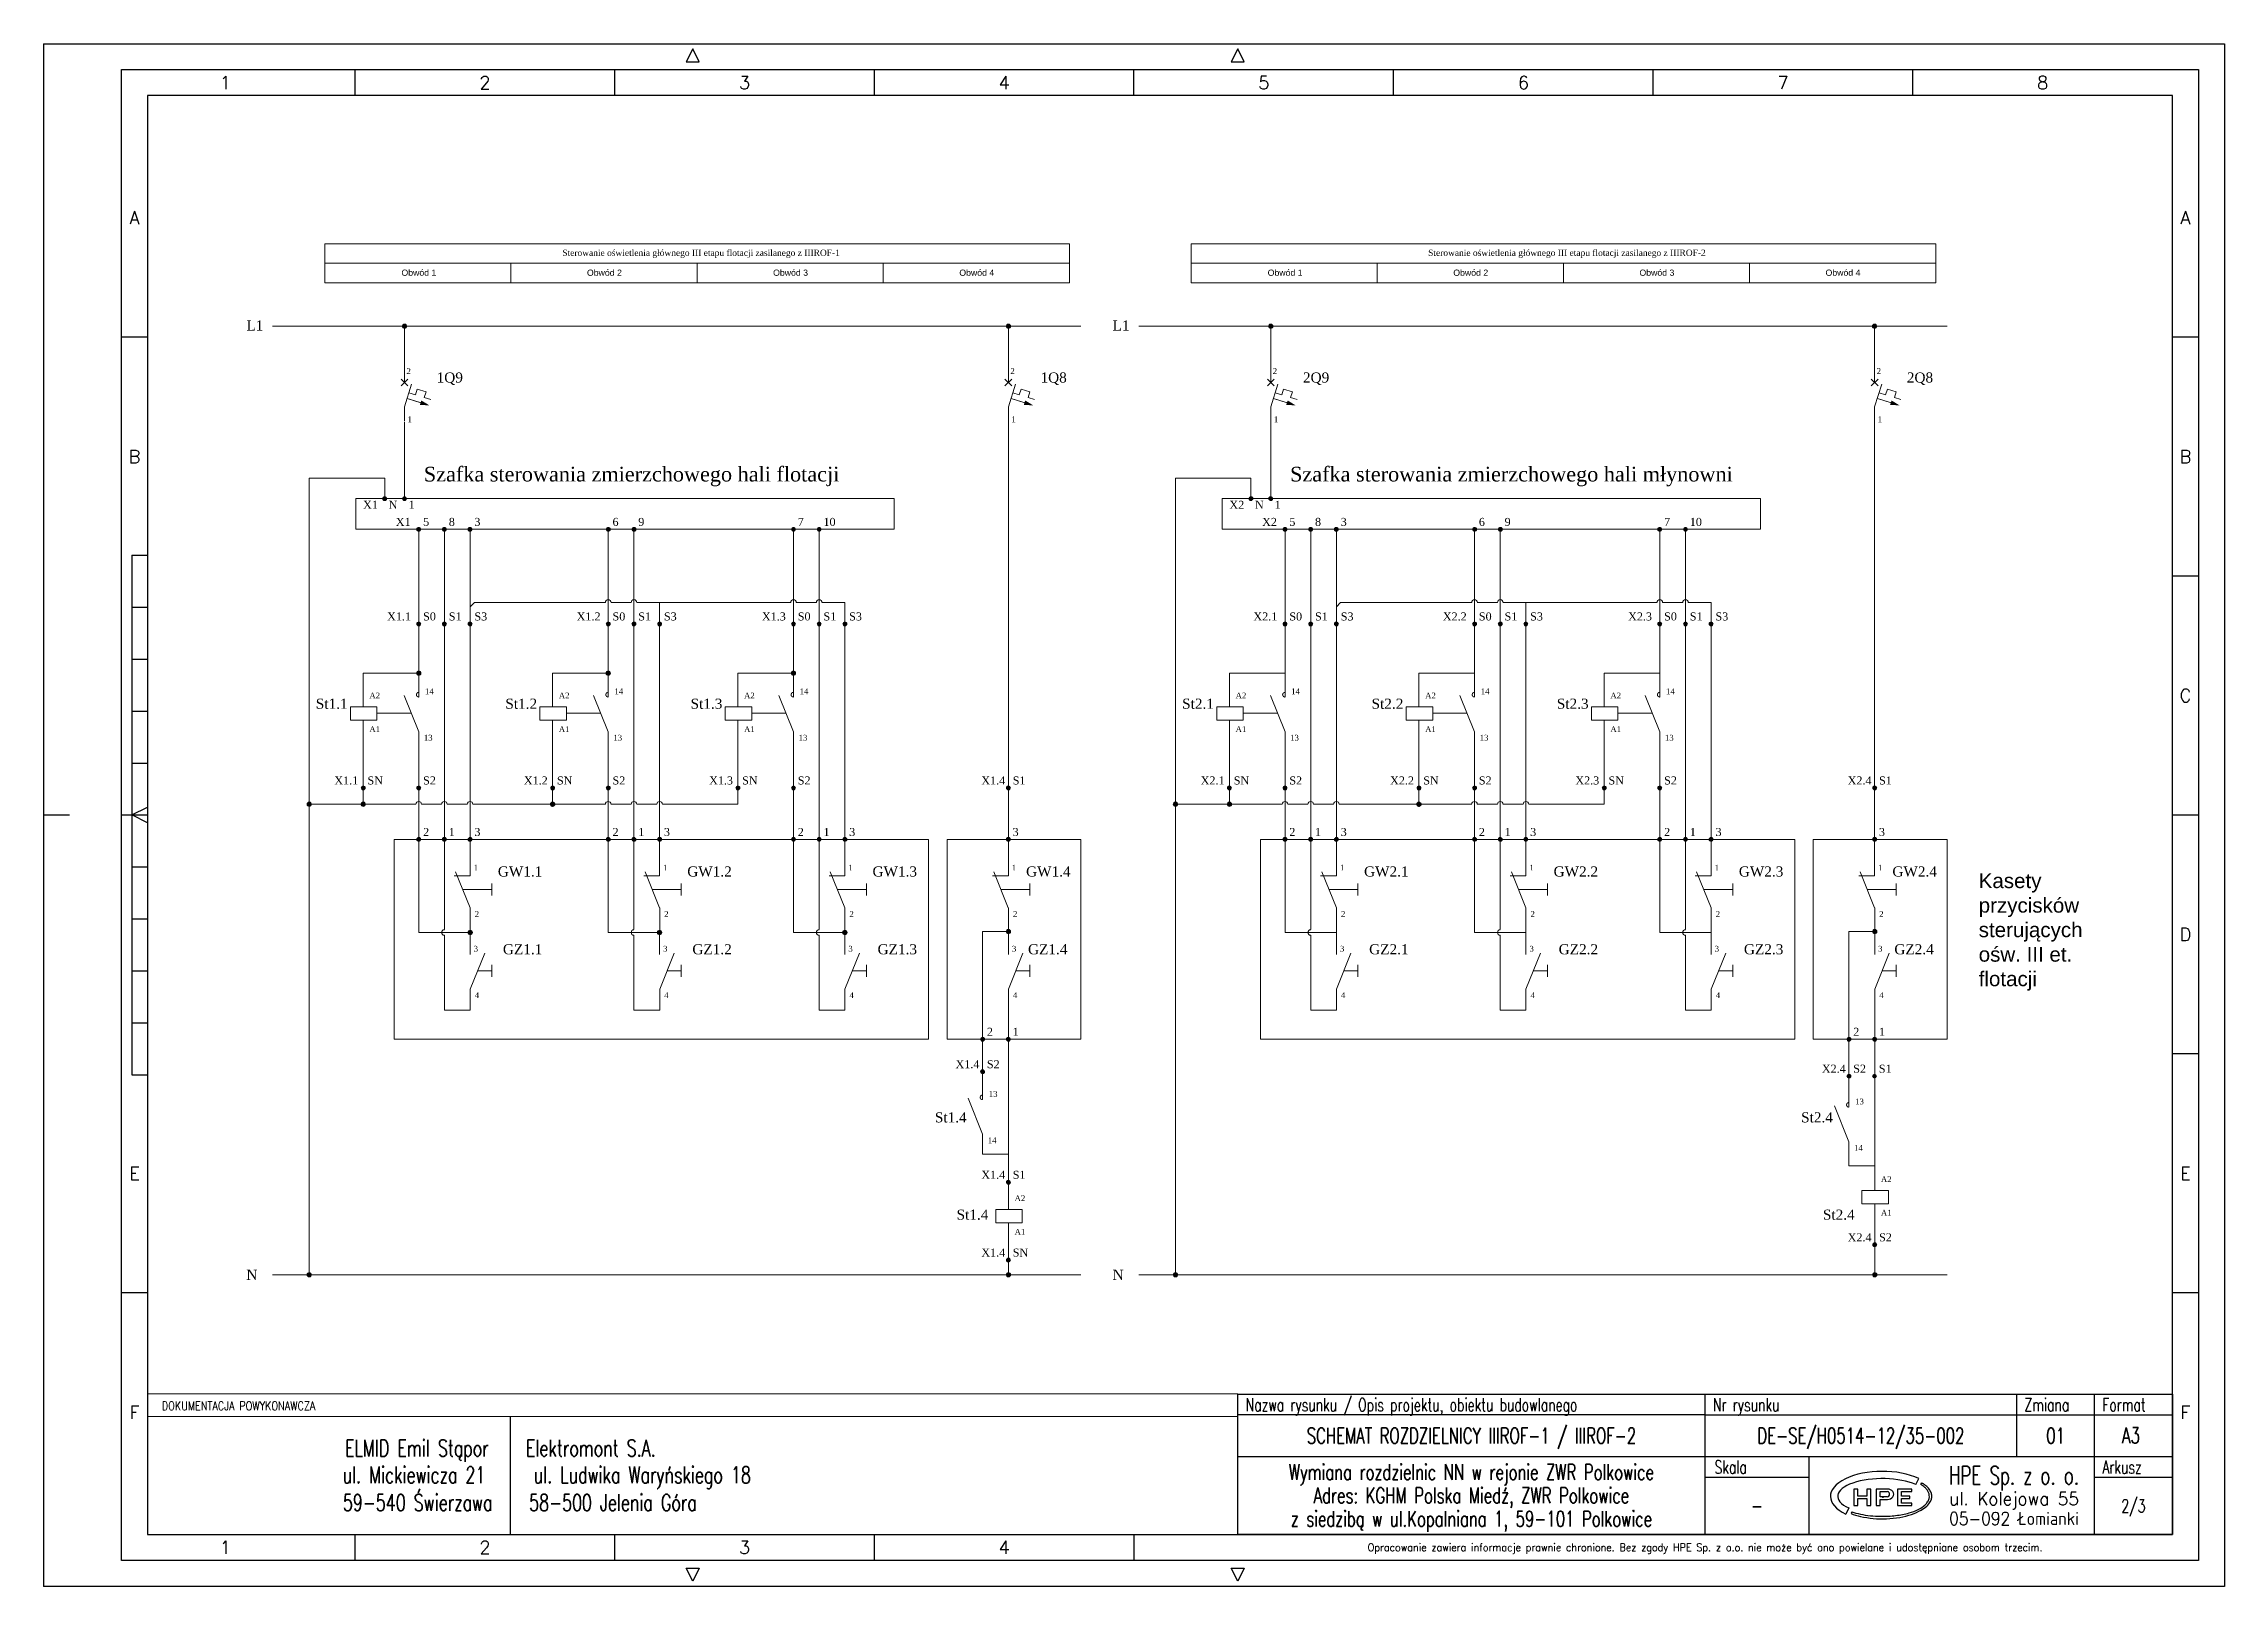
# Model space of a CAD drawing. Header units: millimetres. Extents: x 5687 to 64392, y -1898 to 18483.
# Drawn here: x 27838 to 48628, y -1898 to 12803 of the extents above; entities that cross this region are included whole.
import ezdxf
from ezdxf.enums import TextEntityAlignment as Align

# ---------------------------------------------------------------- set-up
doc = ezdxf.new("R2010")
doc.units = ezdxf.units.MM
doc.header["$LTSCALE"] = 0.3
doc.linetypes.add('ACAD_ISO02W100', pattern=[15, 12, -3])
doc.linetypes.add('ACAD_ISO05W100', pattern=[33, 24, -3, 0, -3, 0, -3])
doc.layers.get('0').update_dxf_attribs({"linetype": 'CONTINUOUS'})
for name, color, linetype in [('0 @ 1', 7, 'CONTINUOUS'), ('_A_TABELA-LAYOUT', 1, 'CONTINUOUS'), ('CIENKA', 1, 'CONTINUOUS'), ('GRUBA', 7, 'CONTINUOUS')]:
    doc.layers.add(name, color=color, linetype=linetype)
doc.styles.add('Annotative', font='ARIAL.TTF')
doc.styles.add('ROMANS', font='romans', dxfattribs={"width": 0.8, "oblique": 10, "height": 2.8})
doc.styles.get("Standard").update_dxf_attribs({"font": 'romans.shx', "width": 0.7})
doc.styles.add('TETERA', font='romans.shx', dxfattribs={"width": 0.8})

msp = doc.modelspace()

# ---------------------------------------------------------------- texts
at = {"color": 0, "lineweight": 9, "style": 'Annotative'}
for s, insert, char_height, width, attachment_point in [('\\pi2264.1;{\\fTimes New Roman|b0|i0|c238|p18;Sterowanie oświetlenia głównego III etapu flotacji zasilanego z IIIROF-1}', (30519, 10761), 59.52, 7098.81, 7), ('\\pi2260.5;{\\fTimes New Roman|b0|i0|c238|p18;Sterowanie oświetlenia głównego III etapu flotacji zasilanego z IIIROF-2}', (38777, 10761), 59.52, 7098.81, 7), ('\\pi730.59;Obwód 1 ', (30519, 10590), 59.52, 1774.7, 7), ('\\pi725.15;Obwód 2 ', (32293, 10590), 59.52, 1774.7, 7), ('\\pi724.85;Obwód 3 ', (34068, 10590), 59.52, 1774.7, 7), ('\\pi724.97;Obwód 4 ', (35843, 10590), 59.52, 1774.7, 7), ('\\pi730.59;Obwód 1 ', (38777, 10590), 59.52, 1774.7, 7), ('\\pi725.15;Obwód 2 ', (40552, 10590), 59.52, 1774.7, 7), ('\\pi724.85;Obwód 3', (42327, 10590), 59.52, 1774.7, 7), ('\\pi724.97;Obwód 4 ', (44101, 10590), 59.52, 1774.7, 7), ('{\\fTimes New Roman|b0|i0|c238|p18;L1}', (29772, 10166), 96.35, 4646.75, 1), ('{\\fTimes New Roman|b0|i0|c238|p18;Szafka sterowania zmierzchowego hali flotacji}', (31463, 8771), 140.15, 4646.75, 1), ('{\\fTimes New Roman|b0|i0|c238|p18;Szafka sterowania zmierzchowego hali młynowni}', (39721, 8771), 140.15, 4646.75, 1), ('{\\fTimes New Roman|b0|i0|c238|p18;X1}', (30884, 8447), 76.38, 509.91, 1), ('{\\fTimes New Roman|b0|i0|c238|p18;N}', (31128, 8447), 76.38, 509.91, 1), ('{\\fTimes New Roman|b0|i0|c238|p18;1}', (31317, 8447), 76.38, 509.91, 1), ('{\\fTimes New Roman|b0|i0|c238|p18;X2}', (39143, 8447), 76.38, 509.91, 1), ('{\\fTimes New Roman|b0|i0|c238|p18;N}', (39387, 8447), 76.38, 509.91, 1), ('{\\fTimes New Roman|b0|i0|c238|p18;1}', (39575, 8447), 76.38, 509.91, 1), ('{\\fTimes New Roman|b0|i0|c238|p18;X1}', (31196, 8284), 76.38, 509.91, 1), ('{\\fTimes New Roman|b0|i0|c238|p18;5}', (31456, 8284), 76.38, 509.91, 1), ('{\\fTimes New Roman|b0|i0|c238|p18;8}', (31701, 8284), 76.38, 509.91, 1), ('{\\fTimes New Roman|b0|i0|c238|p18;3}', (31945, 8284), 76.38, 509.91, 1), ('{\\fTimes New Roman|b0|i0|c238|p18;6}', (33262, 8284), 76.38, 509.91, 1), ('{\\fTimes New Roman|b0|i0|c238|p18;9}', (33507, 8284), 76.38, 509.91, 1), ('{\\fTimes New Roman|b0|i0|c238|p18;7}', (35028, 8284), 76.38, 509.91, 1), ('{\\fTimes New Roman|b0|i0|c238|p18;10}', (35273, 8284), 76.38, 509.91, 1), ('{\\fTimes New Roman|b0|i0|c238|p18;X2}', (39455, 8284), 76.38, 509.91, 1), ('{\\fTimes New Roman|b0|i0|c238|p18;5}', (39714, 8284), 76.38, 509.91, 1), ('{\\fTimes New Roman|b0|i0|c238|p18;8}', (39959, 8284), 76.38, 509.91, 1), ('{\\fTimes New Roman|b0|i0|c238|p18;3}', (40204, 8284), 76.38, 509.91, 1), ('{\\fTimes New Roman|b0|i0|c238|p18;6}', (41521, 8284), 76.38, 509.91, 1), ('{\\fTimes New Roman|b0|i0|c238|p18;9}', (41766, 8284), 76.38, 509.91, 1), ('{\\fTimes New Roman|b0|i0|c238|p18;7}', (43287, 8284), 76.38, 509.91, 1), ('{\\fTimes New Roman|b0|i0|c238|p18;10}', (43532, 8284), 76.38, 509.91, 1), ('{\\fTimes New Roman|b0|i0|c238|p18;X1.1}', (31113, 7383), 76.38, 509.91, 1), ('{\\fTimes New Roman|b0|i0|c238|p18;S0}', (31456, 7383), 76.38, 509.91, 1), ('{\\fTimes New Roman|b0|i0|c238|p18;S1}', (31701, 7383), 76.38, 509.91, 1), ('{\\fTimes New Roman|b0|i0|c238|p18;S3}', (31945, 7383), 76.38, 509.91, 1), ('{\\fTimes New Roman|b0|i0|c238|p18;X1.2}', (32920, 7383), 76.38, 509.91, 1), ('{\\fTimes New Roman|b0|i0|c238|p18;S0}', (33262, 7383), 76.38, 509.91, 1), ('{\\fTimes New Roman|b0|i0|c238|p18;S1}', (33507, 7383), 76.38, 509.91, 1), ('{\\fTimes New Roman|b0|i0|c238|p18;S3}', (33752, 7383), 76.38, 509.91, 1), ('{\\fTimes New Roman|b0|i0|c238|p18;X1.3}', (34686, 7383), 76.38, 509.91, 1), ('{\\fTimes New Roman|b0|i0|c238|p18;S0}', (35028, 7383), 76.38, 509.91, 1), ('{\\fTimes New Roman|b0|i0|c238|p18;S1}', (35273, 7383), 76.38, 509.91, 1), ('{\\fTimes New Roman|b0|i0|c238|p18;S3}', (35518, 7383), 76.38, 509.91, 1), ('{\\fTimes New Roman|b0|i0|c238|p18;X2.1}', (39372, 7383), 76.38, 509.91, 1), ('{\\fTimes New Roman|b0|i0|c238|p18;S0}', (39714, 7383), 76.38, 509.91, 1), ('{\\fTimes New Roman|b0|i0|c238|p18;S1}', (39959, 7383), 76.38, 509.91, 1), ('{\\fTimes New Roman|b0|i0|c238|p18;S3}', (40204, 7383), 76.38, 509.91, 1), ('{\\fTimes New Roman|b0|i0|c238|p18;X2.2}', (41178, 7383), 76.38, 509.91, 1), ('{\\fTimes New Roman|b0|i0|c238|p18;S0}', (41521, 7383), 76.38, 509.91, 1), ('{\\fTimes New Roman|b0|i0|c238|p18;S1}', (41766, 7383), 76.38, 509.91, 1), ('{\\fTimes New Roman|b0|i0|c238|p18;S3}', (42010, 7383), 76.38, 509.91, 1), ('{\\fTimes New Roman|b0|i0|c238|p18;X2.3}', (42944, 7383), 76.38, 509.91, 1), ('{\\fTimes New Roman|b0|i0|c238|p18;S0}', (43287, 7383), 76.38, 509.91, 1), ('{\\fTimes New Roman|b0|i0|c238|p18;S1}', (43532, 7383), 76.38, 509.91, 1), ('{\\fTimes New Roman|b0|i0|c238|p18;S3}', (43777, 7383), 76.38, 509.91, 1), ('{\\fTimes New Roman|b0|i0|c238|p18;14}', (31474, 6659), 55.21, 301.31, 1), ('{\\fTimes New Roman|b0|i0|c238|p18;14}', (33280, 6659), 55.21, 301.31, 1), ('{\\fTimes New Roman|b0|i0|c238|p18;14}', (35046, 6659), 55.21, 301.31, 1), ('{\\fTimes New Roman|b0|i0|c238|p18;14}', (39732, 6659), 55.21, 301.31, 1), ('{\\fTimes New Roman|b0|i0|c238|p18;14}', (41539, 6659), 55.21, 301.31, 1), ('{\\fTimes New Roman|b0|i0|c238|p18;14}', (43305, 6659), 55.21, 301.31, 1), ('{\\fTimes New Roman|b0|i0|c238|p18;St1.1}', (30433, 6463), 96.36, 968.99, 7), ('{\\fTimes New Roman|b0|i0|c238|p18;A2}', (30944, 6619), 55.21, 301.31, 1), ('{\\fTimes New Roman|b0|i0|c238|p18;St1.2}', (32240, 6463), 96.36, 968.99, 7), ('{\\fTimes New Roman|b0|i0|c238|p18;A2}', (32750, 6619), 55.21, 301.31, 1), ('{\\fTimes New Roman|b0|i0|c238|p18;St1.3}', (34006, 6463), 96.36, 968.99, 7), ('{\\fTimes New Roman|b0|i0|c238|p18;A2}', (34516, 6619), 55.21, 301.31, 1), ('{\\fTimes New Roman|b0|i0|c238|p18;St2.1}', (38692, 6463), 96.36, 968.99, 7), ('{\\fTimes New Roman|b0|i0|c238|p18;A2}', (39202, 6619), 55.21, 301.31, 1), ('{\\fTimes New Roman|b0|i0|c238|p18;St2.2}', (40498, 6463), 96.36, 968.99, 7), ('{\\fTimes New Roman|b0|i0|c238|p18;A2}', (41009, 6619), 55.21, 301.31, 1), ('{\\fTimes New Roman|b0|i0|c238|p18;St2.3}', (42264, 6463), 96.36, 968.99, 7), ('{\\fTimes New Roman|b0|i0|c238|p18;A2}', (42775, 6619), 55.21, 301.31, 1), ('{\\fTimes New Roman|b0|i0|c238|p18;A1}', (30944, 6298), 55.21, 301.31, 1), ('{\\fTimes New Roman|b0|i0|c238|p18;A1}', (32750, 6298), 55.21, 301.31, 1), ('{\\fTimes New Roman|b0|i0|c238|p18;A1}', (34516, 6298), 55.21, 301.31, 1), ('{\\fTimes New Roman|b0|i0|c238|p18;A1}', (39202, 6298), 55.21, 301.31, 1), ('{\\fTimes New Roman|b0|i0|c238|p18;A1}', (41009, 6298), 55.21, 301.31, 1), ('{\\fTimes New Roman|b0|i0|c238|p18;A1}', (42775, 6298), 55.21, 301.31, 1), ('{\\fTimes New Roman|b0|i0|c238|p18;13}', (31463, 6217), 55.21, 301.31, 1), ('{\\fTimes New Roman|b0|i0|c238|p18;13}', (33270, 6217), 55.21, 301.31, 1), ('{\\fTimes New Roman|b0|i0|c238|p18;13}', (35036, 6217), 55.21, 301.31, 1), ('{\\fTimes New Roman|b0|i0|c238|p18;13}', (39722, 6217), 55.21, 301.31, 1), ('{\\fTimes New Roman|b0|i0|c238|p18;13}', (41529, 6217), 55.21, 301.31, 1), ('{\\fTimes New Roman|b0|i0|c238|p18;13}', (43295, 6217), 55.21, 301.31, 1), ('{\\fTimes New Roman|b0|i0|c238|p18;SN}', (30926, 5820), 76.38, 509.91, 1), ('{\\fTimes New Roman|b0|i0|c238|p18;S2}', (31456, 5820), 76.38, 509.91, 1), ('{\\fTimes New Roman|b0|i0|c238|p18;X1.2}', (32417, 5820), 76.38, 509.91, 1), ('{\\fTimes New Roman|b0|i0|c238|p18;SN}', (32732, 5820), 76.38, 509.91, 1), ('{\\fTimes New Roman|b0|i0|c238|p18;S2}', (33262, 5820), 76.38, 509.91, 1), ('{\\fTimes New Roman|b0|i0|c238|p18;X1.3}', (34183, 5820), 76.38, 509.91, 1), ('{\\fTimes New Roman|b0|i0|c238|p18;SN}', (34498, 5820), 76.38, 509.91, 1), ('{\\fTimes New Roman|b0|i0|c238|p18;S2}', (35028, 5820), 76.38, 509.91, 1), ('{\\fTimes New Roman|b0|i0|c238|p18;S1}', (37077, 5820), 76.38, 509.91, 1), ('{\\fTimes New Roman|b0|i0|c238|p18;X2.1}', (38869, 5820), 76.38, 509.91, 1), ('{\\fTimes New Roman|b0|i0|c238|p18;SN}', (39184, 5820), 76.38, 509.91, 1), ('{\\fTimes New Roman|b0|i0|c238|p18;S2}', (39714, 5820), 76.38, 509.91, 1), ('{\\fTimes New Roman|b0|i0|c238|p18;X2.2}', (40675, 5820), 76.38, 509.91, 1), ('{\\fTimes New Roman|b0|i0|c238|p18;SN}', (40991, 5820), 76.38, 509.91, 1), ('{\\fTimes New Roman|b0|i0|c238|p18;S2}', (41521, 5820), 76.38, 509.91, 1), ('{\\fTimes New Roman|b0|i0|c238|p18;X2.3}', (42441, 5820), 76.38, 509.91, 1), ('{\\fTimes New Roman|b0|i0|c238|p18;SN}', (42757, 5820), 76.38, 509.91, 1), ('{\\fTimes New Roman|b0|i0|c238|p18;S2}', (43287, 5820), 76.38, 509.91, 1), ('{\\fTimes New Roman|b0|i0|c238|p18;X2.4}', (45037, 5820), 76.38, 509.91, 1), ('{\\fTimes New Roman|b0|i0|c238|p18;S1}', (45336, 5820), 76.38, 509.91, 1), ('{\\fTimes New Roman|b0|i0|c238|p18;X1.1}', (30610, 5820), 76.38, 509.91, 1), ('{\\fTimes New Roman|b0|i0|c238|p18;X1.4}', (36778, 5820), 76.38, 509.91, 1), ('{\\fTimes New Roman|b0|i0|c238|p18;2}', (31456, 5329), 76.38, 509.91, 1), ('{\\fTimes New Roman|b0|i0|c238|p18;1}', (31701, 5329), 76.38, 509.91, 1), ('{\\fTimes New Roman|b0|i0|c238|p18;3}', (31945, 5329), 76.38, 509.91, 1), ('{\\fTimes New Roman|b0|i0|c238|p18;2}', (33262, 5329), 76.38, 509.91, 1), ('{\\fTimes New Roman|b0|i0|c238|p18;1}', (33507, 5329), 76.38, 509.91, 1), ('{\\fTimes New Roman|b0|i0|c238|p18;3}', (33752, 5329), 76.38, 509.91, 1), ('{\\fTimes New Roman|b0|i0|c238|p18;2}', (35028, 5329), 76.38, 509.91, 1), ('{\\fTimes New Roman|b0|i0|c238|p18;1}', (35273, 5329), 76.38, 509.91, 1), ('{\\fTimes New Roman|b0|i0|c238|p18;3}', (35518, 5329), 76.38, 509.91, 1), ('{\\fTimes New Roman|b0|i0|c238|p18;3}', (37076, 5329), 76.38, 509.91, 1), ('{\\fTimes New Roman|b0|i0|c238|p18;2}', (39714, 5329), 76.38, 509.91, 1), ('{\\fTimes New Roman|b0|i0|c238|p18;1}', (39959, 5329), 76.38, 509.91, 1), ('{\\fTimes New Roman|b0|i0|c238|p18;3}', (40204, 5329), 76.38, 509.91, 1), ('{\\fTimes New Roman|b0|i0|c238|p18;2}', (41521, 5329), 76.38, 509.91, 1), ('{\\fTimes New Roman|b0|i0|c238|p18;1}', (41766, 5329), 76.38, 509.91, 1), ('{\\fTimes New Roman|b0|i0|c238|p18;3}', (42010, 5329), 76.38, 509.91, 1), ('{\\fTimes New Roman|b0|i0|c238|p18;2}', (43287, 5329), 76.38, 509.91, 1), ('{\\fTimes New Roman|b0|i0|c238|p18;1}', (43532, 5329), 76.38, 509.91, 1), ('{\\fTimes New Roman|b0|i0|c238|p18;3}', (43777, 5329), 76.38, 509.91, 1), ('{\\fTimes New Roman|b0|i0|c238|p18;3}', (45335, 5329), 76.38, 509.91, 1), ('{\\fTimes New Roman|b0|i0|c238|p18;1}', (31980, 4979), 55.21, 301.31, 3), ('{\\fTimes New Roman|b0|i0|c238|p18;GW1.1}', (32593, 4864), 96.36, 968.99, 9), ('{\\fTimes New Roman|b0|i0|c238|p18;1}', (33786, 4979), 55.21, 301.31, 3), ('{\\fTimes New Roman|b0|i0|c238|p18;GW1.2}', (34399, 4864), 96.36, 968.99, 9), ('{\\fTimes New Roman|b0|i0|c238|p18;1}', (35552, 4979), 55.21, 301.31, 3), ('{\\fTimes New Roman|b0|i0|c238|p18;GW1.3}', (36165, 4864), 96.36, 968.99, 9), ('{\\fTimes New Roman|b0|i0|c238|p18;1}', (37110, 4979), 55.21, 301.31, 3), ('{\\fTimes New Roman|b0|i0|c238|p18;GW1.4}', (37629, 4864), 96.36, 968.99, 9), ('{\\fTimes New Roman|b0|i0|c238|p18;1}', (40238, 4979), 55.21, 301.31, 3), ('{\\fTimes New Roman|b0|i0|c238|p18;GW2.1}', (40851, 4864), 96.36, 968.99, 9), ('{\\fTimes New Roman|b0|i0|c238|p18;1}', (42045, 4979), 55.21, 301.31, 3), ('{\\fTimes New Roman|b0|i0|c238|p18;GW2.2}', (42658, 4864), 96.36, 968.99, 9), ('{\\fTimes New Roman|b0|i0|c238|p18;1}', (43811, 4979), 55.21, 301.31, 3), ('{\\fTimes New Roman|b0|i0|c238|p18;GW2.3}', (44424, 4864), 96.36, 968.99, 9), ('{\\fTimes New Roman|b0|i0|c238|p18;1}', (45369, 4979), 55.21, 301.31, 3), ('{\\fTimes New Roman|b0|i0|c238|p18;GW2.4}', (45888, 4864), 96.36, 968.99, 9), ('{\\fTimes New Roman|b0|i0|c238|p18;2}', (31990, 4537), 55.21, 301.31, 3), ('{\\fTimes New Roman|b0|i0|c238|p18;2}', (33796, 4537), 55.21, 301.31, 3), ('{\\fTimes New Roman|b0|i0|c238|p18;2}', (35562, 4537), 55.21, 301.31, 3), ('{\\fTimes New Roman|b0|i0|c238|p18;2}', (37121, 4537), 55.21, 301.31, 3), ('{\\fTimes New Roman|b0|i0|c238|p18;2}', (40248, 4537), 55.21, 301.31, 3), ('{\\fTimes New Roman|b0|i0|c238|p18;2}', (42055, 4537), 55.21, 301.31, 3), ('{\\fTimes New Roman|b0|i0|c238|p18;2}', (43821, 4537), 55.21, 301.31, 3), ('{\\fTimes New Roman|b0|i0|c238|p18;2}', (45379, 4537), 55.21, 301.31, 3), ('{\\fTimes New Roman|b0|i0|c238|p18;3}', (31980, 4206), 55.21, 301.31, 3), ('{\\fTimes New Roman|b0|i0|c238|p18;GZ1.1}', (32593, 4123), 96.36, 968.99, 9), ('{\\fTimes New Roman|b0|i0|c238|p18;3}', (33786, 4206), 55.21, 301.31, 3), ('{\\fTimes New Roman|b0|i0|c238|p18;GZ1.2}', (34399, 4123), 96.36, 968.99, 9), ('{\\fTimes New Roman|b0|i0|c238|p18;3}', (35552, 4206), 55.21, 301.31, 3), ('{\\fTimes New Roman|b0|i0|c238|p18;GZ1.3}', (36165, 4123), 96.36, 968.99, 9), ('{\\fTimes New Roman|b0|i0|c238|p18;3}', (37111, 4206), 55.21, 301.31, 3), ('{\\fTimes New Roman|b0|i0|c238|p18;GZ1.4}', (37599, 4123), 96.36, 968.99, 9), ('{\\fTimes New Roman|b0|i0|c238|p18;3}', (40238, 4206), 55.21, 301.31, 3), ('{\\fTimes New Roman|b0|i0|c238|p18;GZ2.1}', (40851, 4123), 96.36, 968.99, 9), ('{\\fTimes New Roman|b0|i0|c238|p18;3}', (42045, 4206), 55.21, 301.31, 3), ('{\\fTimes New Roman|b0|i0|c238|p18;GZ2.2}', (42658, 4123), 96.36, 968.99, 9), ('{\\fTimes New Roman|b0|i0|c238|p18;3}', (43811, 4206), 55.21, 301.31, 3), ('{\\fTimes New Roman|b0|i0|c238|p18;GZ2.3}', (44424, 4123), 96.36, 968.99, 9), ('{\\fTimes New Roman|b0|i0|c238|p18;3}', (45369, 4206), 55.21, 301.31, 3), ('{\\fTimes New Roman|b0|i0|c238|p18;GZ2.4}', (45858, 4123), 96.36, 968.99, 9), ('{\\fTimes New Roman|b0|i0|c238|p18;4}', (31990, 3763), 55.21, 301.31, 3), ('{\\fTimes New Roman|b0|i0|c238|p18;4}', (33796, 3763), 55.21, 301.31, 3), ('{\\fTimes New Roman|b0|i0|c238|p18;4}', (35562, 3763), 55.21, 301.31, 3), ('{\\fTimes New Roman|b0|i0|c238|p18;4}', (37121, 3763), 55.21, 301.31, 3), ('{\\fTimes New Roman|b0|i0|c238|p18;4}', (40248, 3763), 55.21, 301.31, 3), ('{\\fTimes New Roman|b0|i0|c238|p18;4}', (42055, 3763), 55.21, 301.31, 3), ('{\\fTimes New Roman|b0|i0|c238|p18;4}', (43821, 3763), 55.21, 301.31, 3), ('{\\fTimes New Roman|b0|i0|c238|p18;4}', (45380, 3763), 55.21, 301.31, 3), ('{\\fTimes New Roman|b0|i0|c238|p18;2}', (36831, 3425), 76.38, 509.91, 1), ('{\\fTimes New Roman|b0|i0|c238|p18;1}', (37077, 3425), 76.38, 509.91, 1), ('{\\fTimes New Roman|b0|i0|c238|p18;2}', (45090, 3425), 76.38, 509.91, 1), ('{\\fTimes New Roman|b0|i0|c238|p18;1}', (45336, 3425), 76.38, 509.91, 1), ('{\\fTimes New Roman|b0|i0|c238|p18;X1.4}', (36532, 3116), 76.38, 509.91, 1), ('{\\fTimes New Roman|b0|i0|c238|p18;S2}', (36831, 3116), 76.38, 509.91, 1), ('{\\fTimes New Roman|b0|i0|c238|p18;X2.4}', (44791, 3073), 76.38, 509.91, 1), ('{\\fTimes New Roman|b0|i0|c238|p18;S2}', (45090, 3073), 76.38, 509.91, 1), ('{\\fTimes New Roman|b0|i0|c238|p18;S1}', (45334, 3073), 76.38, 509.91, 1), ('{\\fTimes New Roman|b0|i0|c238|p18;13}', (36849, 2822), 55.21, 301.31, 1), ('{\\fTimes New Roman|b0|i0|c238|p18;13}', (45108, 2750), 55.21, 301.31, 1), ('{\\fTimes New Roman|b0|i0|c238|p18;St1.4}', (36335, 2521), 96.36, 968.99, 7), ('{\\fTimes New Roman|b0|i0|c238|p18;St2.4}', (44593, 2521), 96.36, 968.99, 7), ('{\\fTimes New Roman|b0|i0|c238|p18;14}', (36839, 2380), 55.21, 301.31, 1), ('{\\fTimes New Roman|b0|i0|c238|p18;14}', (45098, 2308), 55.21, 301.31, 1), ('{\\fTimes New Roman|b0|i0|c238|p18;X1.4}', (36778, 2062), 76.38, 509.91, 1), ('{\\fTimes New Roman|b0|i0|c238|p18;S1}', (37077, 2062), 76.38, 509.91, 1), ('{\\fTimes New Roman|b0|i0|c238|p18;A2}', (45354, 2010), 55.21, 301.31, 1), ('{\\fTimes New Roman|b0|i0|c238|p18;St1.4}', (36542, 1594), 96.36, 968.99, 7), ('{\\fTimes New Roman|b0|i0|c238|p18;A2}', (37095, 1828), 55.21, 301.31, 1), ('{\\fTimes New Roman|b0|i0|c238|p18;St2.4}', (44801, 1594), 96.36, 968.99, 7), ('{\\fTimes New Roman|b0|i0|c238|p18;A1}', (45354, 1690), 55.21, 301.31, 1), ('{\\fTimes New Roman|b0|i0|c238|p18;A1}', (37095, 1508), 55.21, 301.31, 1), ('{\\fTimes New Roman|b0|i0|c238|p18;X2.4}', (45037, 1466), 76.38, 509.91, 1), ('{\\fTimes New Roman|b0|i0|c238|p18;S2}', (45336, 1466), 76.38, 509.91, 1), ('{\\fTimes New Roman|b0|i0|c238|p18;X1.4}', (36778, 1321), 76.38, 509.91, 1), ('{\\fTimes New Roman|b0|i0|c238|p18;SN}', (37077, 1321), 76.38, 509.91, 1), ('{\\fTimes New Roman|b0|i0|c238|p18;N}', (29771, 1119), 96.35, 4646.75, 1)]:
    msp.add_mtext(s, dxfattribs=dict(at, insert=insert, char_height=char_height, width=width, attachment_point=attachment_point))
for s, insert, char_height, width, attachment_point, rotation in [('{\\fTimes New Roman|b0|i0|c238|p18;2}', (31340, 9711), 57.27, 312.58, 3, 0.0458), ('{\\fTimes New Roman|b0|i0|c238|p18;1Q9}', (31585, 9670), 96.35, 744.63, 1, 359.9542), ('{\\fTimes New Roman|b0|i0|c238|p18;2}', (37097, 9711), 57.27, 312.58, 3, 0.0458), ('{\\fTimes New Roman|b0|i0|c238|p18;1Q8}', (37342, 9670), 96.35, 744.63, 1, 359.9542), ('{\\fTimes New Roman|b0|i0|c238|p18;2}', (39598, 9711), 57.27, 312.58, 3, 0.0458), ('{\\fTimes New Roman|b0|i0|c238|p18;2Q9}', (39844, 9670), 96.35, 744.63, 1, 359.9542), ('{\\fTimes New Roman|b0|i0|c238|p18;2}', (45355, 9711), 57.27, 312.58, 3, 0.0458), ('{\\fTimes New Roman|b0|i0|c238|p18;2Q8}', (45601, 9670), 96.35, 744.63, 1, 359.9542), ('{\\fTimes New Roman|b0|i0|c238|p18;1}', (31350, 9252), 57.27, 312.58, 3, 0.0458), ('{\\fTimes New Roman|b0|i0|c238|p18;1}', (37107, 9252), 57.27, 312.58, 3, 0.0458), ('{\\fTimes New Roman|b0|i0|c238|p18;1}', (39609, 9252), 57.27, 312.58, 3, 0.0458), ('{\\fTimes New Roman|b0|i0|c238|p18;1}', (45366, 9252), 57.27, 312.58, 3, 0.0458)]:
    msp.add_mtext(s, dxfattribs=dict(at, insert=insert, char_height=char_height, width=width, attachment_point=attachment_point, rotation=rotation))
at = {"color": 0, "lineweight": 9, "insert": (46286, 4896), "char_height": 140.15, "attachment_point": 1, "style": 'Annotative'}
msp.add_mtext_dynamic_manual_height_columns('Kasety \\Pprzycisków \\Psterujących \\Pośw. III et. \\Pflotacji', width=1159.79, gutter_width=1, heights=[0], dxfattribs=at)
at = {"insert": (47653, -385), "char_height": 150, "attachment_point": 1}
msp.add_mtext_dynamic_manual_height_columns('A3', width=100.24, gutter_width=12.5, heights=[0], dxfattribs=at)
at = {"layer": '0 @ 1', "color": 0, "lineweight": 9, "char_height": 96.35, "width": 4646.75, "attachment_point": 1, "style": 'Annotative'}
for s, insert in [('{\\fTimes New Roman|b0|i0|c238|p18;L1}', (38030, 10166)), ('{\\fTimes New Roman|b0|i0|c238|p18;N}', (38029, 1119))]:
    msp.add_mtext(s, dxfattribs=dict(at, insert=insert))
at = {"layer": '_A_TABELA-LAYOUT', "style": 'TETERA', "width": 0.8}
msp.add_text('DOKUMENTACJA POWYKONAWCZA', height=84.23, dxfattribs=at).set_placement((28965, -220))
at = {"layer": 'CIENKA', "style": 'ROMANS'}
for s, p in [('1', (29571, 12432)), ('2', (32046, 12432)), ('3', (34521, 12432)), ('4', (36996, 12432)), ('5', (39471, 12432)), ('6', (41946, 12432)), ('7', (44421, 12432)), ('8', (46896, 12432)), ('A', (28705, 11145)), ('A', (48257, 11145)), ('B', (28705, 8868)), ('B', (48257, 8868)), ('C', (48257, 6591)), ('D', (48257, 4314)), ('E', (28705, 2037)), ('E', (48257, 2037)), ('F', (28705, -240)), ('F', (48257, -240)), ('1', (29571, -1527)), ('2', (32046, -1527)), ('3', (34521, -1527)), ('4', (36996, -1527))]:
    msp.add_text(s, height=124, dxfattribs=at).set_placement(p, align=Align.MIDDLE)
at = {"layer": 'GRUBA', "lineweight": 9, "style": 'ROMANS', "width": 0.7}
for s, p in [('ELMID Emil Stąpor', (31397, -660)), ('Elektromont S.A.', (33055, -660)), ('ul. Mickiewicza 21', (31370, -915)), ('ul. Ludwika Waryńskiego 18', (33546, -915)), ('59-540 Świerzawa', (31405, -1179)), ('58-500 Jelenia Góra', (33266, -1179))]:
    msp.add_text(s, height=158.65, dxfattribs=at).set_placement(p, align=Align.CENTER)

# ---------------------------------------------------------------- blocks, each defined once
blk = doc.blocks.new('Tabelka_Czesc ogolna')
at = {"layer": 'CIENKA'}
for p, q in [((90, 23), (0, 23)), ((90, 23), (180, 23)), ((0, 15), (90, 15)), ((90, 11), (110, 11)), ((165, 11), (180, 11))]:
    blk.add_line(p, q, dxfattribs=at)
at = {"layer": 'GRUBA'}
for p, q in [((90, 0), (90, 27)), ((150, 27), (150, 15)), ((165, 0), (165, 27)), ((90, 15), (180, 15)), ((110, 15), (110, 0)), ((119.43, 8.74), (118.63, 8.74)), ((118.63, 8.74), (118.63, 5.54)), ((119.43, 7.39), (119.43, 8.74)), ((121.93, 8.74), (121.13, 8.74)), ((121.13, 8.74), (121.13, 7.39)), ((121.93, 5.54), (121.93, 8.74)), ((123.73, 8.74), (122.93, 8.74)), ((122.93, 8.74), (122.93, 5.54)), ((125.13, 8.74), (123.73, 8.74)), ((127.83, 8.74), (127.03, 8.74)), ((127.03, 8.74), (127.03, 5.54)), ((129.83, 8.74), (127.83, 8.74)), ((129.83, 8.24), (129.83, 8.74)), ((130.58, 9.59), (131.14, 10.76)), ((131.53, 9.61), (131.72, 9.93)), ((117.66, 5.1), (117.1, 3.92)), ((118.24, 4.37), (118.1, 4)), ((118.63, 5.54), (119.43, 5.54)), ((121.13, 7.39), (119.43, 7.39)), ((119.43, 5.54), (119.43, 6.89)), ((119.43, 6.89), (121.13, 6.89)), ((121.13, 6.89), (121.13, 5.54)), ((121.13, 5.54), (121.93, 5.54)), ((122.93, 5.54), (123.73, 5.54)), ((123.73, 7.24), (123.73, 8.24)), ((123.73, 8.24), (125.13, 8.24)), ((125.13, 7.24), (123.73, 7.24)), ((123.73, 5.54), (123.73, 6.74)), ((123.73, 6.74), (125.13, 6.74)), ((127.03, 5.54), (127.83, 5.54)), ((127.83, 7.39), (127.83, 8.24)), ((127.83, 8.24), (129.83, 8.24)), ((129.43, 7.39), (127.83, 7.39)), ((127.83, 6.04), (127.83, 6.89)), ((127.83, 6.89), (129.43, 6.89)), ((129.83, 6.04), (127.83, 6.04)), ((127.83, 5.54), (129.83, 5.54)), ((129.43, 6.89), (129.43, 7.39)), ((129.83, 5.54), (129.83, 6.04))]:
    blk.add_line(p, q, dxfattribs=at)
blk.add_lwpolyline([(0, 27), (180, 27), (180, 0), (0, 0)], close=True, dxfattribs=at)
blk.add_circle((124.23, 7.14), 0.05, dxfattribs=at)
for centre, major_axis, ratio, start_param, end_param in [((124.13, 7.34), (-10, 0), 0.48, 3.935691, 7.075289), ((124.13, 7.34), (-8.6, 0), 0.395349, 3.863574, 7.002963), ((125.13, 7.74), (1.2, 0), 0.833333, 4.712389, 7.853982), ((125.13, 7.74), (0, 0.5), 0.8, 3.141593, 6.283185)]:
    blk.add_ellipse(centre, major_axis=major_axis, ratio=ratio, start_param=start_param, end_param=end_param, dxfattribs=at)
for points, knots in [([(118.1, 4), (118.67, 3.79), (119.28, 3.6), (120.71, 3.28), (121.54, 3.15), (123.23, 3), (124.1, 2.98), (125.82, 3.05), (126.67, 3.14), (128.28, 3.43), (129.04, 3.62), (130.43, 4.09), (131.06, 4.37), (132.01, 4.92), (132.38, 5.18), (132.97, 5.72), (133.2, 6), (133.49, 6.5), (133.57, 6.72), (133.67, 7.15), (133.68, 7.36), (133.63, 7.78), (133.56, 8), (133.35, 8.44), (133.21, 8.66), (132.83, 9.09), (132.6, 9.31), (132.14, 9.66), (131.94, 9.8), (131.72, 9.93)], [0.903557, 0.903557, 0.903557, 0.903557, 1.12738, 1.12738, 1.391663, 1.391663, 1.655946, 1.655946, 1.920229, 1.920229, 2.184512, 2.184512, 2.448795, 2.448795, 2.658792, 2.658792, 2.86879, 2.86879, 3.035083, 3.035083, 3.201375, 3.201375, 3.367668, 3.367668, 3.533961, 3.533961, 3.700254, 3.700254, 3.812378, 3.812378, 3.812378, 3.812378]), ([(118.24, 4.37), (118.75, 4.19), (119.31, 4.04), (120.51, 3.78), (121.16, 3.67), (122.49, 3.53), (123.17, 3.49), (124.81, 3.47), (125.77, 3.52), (127.61, 3.74), (128.48, 3.91), (129.92, 4.32), (130.51, 4.54), (131.53, 5.04), (131.97, 5.32), (132.53, 5.83), (132.7, 6.03), (132.98, 6.45), (133.08, 6.68), (133.18, 7.11), (133.2, 7.3), (133.16, 7.69), (133.12, 7.88), (132.97, 8.24), (132.86, 8.42), (132.62, 8.75), (132.47, 8.91), (132.08, 9.26), (131.82, 9.44), (131.53, 9.61)], [0.841335, 0.841335, 0.841335, 0.841335, 1.070437, 1.070437, 1.305194, 1.305194, 1.53995, 1.53995, 1.866854, 1.866854, 2.193758, 2.193758, 2.461993, 2.461993, 2.730227, 2.730227, 2.88914, 2.88914, 3.048052, 3.048052, 3.17539, 3.17539, 3.302727, 3.302727, 3.430064, 3.430064, 3.557402, 3.557402, 3.726955, 3.726955, 3.726955, 3.726955])]:
    blk.add_open_spline(points, degree=3, knots=knots, dxfattribs=at)
at = {"layer": 'CIENKA', "style": 'ROMANS', "width": 0.7}
for s, p in [('Nazwa rysunku / Opis projektu, obiektu budowlanego', (1.5, 23.7)), ('Nr rysunku', (91.5, 23.7)), ('Zmiana', (151.5, 23.7)), ('Format', (166.5, 23.7)), ('Arkusz', (166.5, 11.7))]:
    blk.add_text(s, height=2.5, dxfattribs=at).set_placement(p)
blk.add_text('Skala', height=2.5, dxfattribs=at).set_placement((94.92, 11.7), align=Align.CENTER)
at = {"layer": 'CIENKA', "style": 'ROMANS'}
for s, width, p, p2 in [('05-092 Łomianki', 0.744681, (137, 1.81), (162, 1.81)), ('ul. Kolejowa 55', 0.833333, (137, 5.61), (162, 5.61))]:
    blk.add_text(s, height=2.5, dxfattribs=dict(at, width=width)).set_placement(p, p2, align=Align.FIT)
at = {"layer": 'CIENKA', "style": 'ROMANS', "width": 0.9}
blk.add_text('Opracowanie zawiera informacje prawnie chronione. Bez zgody HPE Sp. z o.o. nie może być ono powielane i udostępniane osobom trzecim.', height=1.5, dxfattribs=at).set_placement((90, -2.5), align=Align.MIDDLE_CENTER)
at = {"layer": 'GRUBA', "style": 'ROMANS', "width": 0.56391}
blk.add_text('HPE Sp. z o. o.', height=3.5, dxfattribs=at).set_placement((137, 9.61), (162, 9.61), align=Align.FIT)
at = {"layer": 'GRUBA', "style": 'ROMANS', "width": 0.7}
for tag, height, p in [('DE-SE/H0300-11/00-000', 3, (120, 19)), ('NAZWA_RYSUNKU', 3, (45, 19)), ('00', 3, (157.5, 19)), ('1/1', 2.5, (172.5, 5.5))]:
    blk.add_attdef(tag, text='', height=height, dxfattribs=at).set_placement(p, align=Align.MIDDLE_CENTER)
for tag, p in [('OPIS_PROJEKTU_1', (45, 10.5)), ('OPIS_PROJEKTU_2', (45, 6)), ('OPIS_PROJEKTU_3', (45, 1.5))]:
    blk.add_attdef(tag, text='', height=3, dxfattribs=at).set_placement(p, align=Align.CENTER)
blk.add_attdef('1:10', text='', height=3, dxfattribs=at).set_placement((100, 5.5), align=Align.MIDDLE)

# ---------------------------------------------------------------- hatches: boundary and pattern name
at = {"lineweight": 9, "true_color": 0x1e788f}
for points in [[(31258, 10110, -1), (31299, 10110, -1)], [(37015, 10110, -1), (37056, 10110, -1)], [(39517, 10110, -1), (39558, 10110, -1)], [(45274, 10110, -1), (45315, 10110, -1)], [(31394, 6804, -1), (31435, 6804, -1)], [(33201, 6804, -1), (33242, 6804, -1)], [(34967, 6804, -1), (35008, 6804, -1)], [(30350, 5555, -1), (30391, 5555, -1)], [(30864, 5555, -1), (30905, 5555, -1)], [(38608, 5555, -1), (38650, 5555, -1)], [(39123, 5555, -1), (39164, 5555, -1)], [(31884, 4333, -1), (31926, 4333, -1)], [(33691, 4333, -1), (33732, 4333, -1)], [(35457, 4333, -1), (35498, 4333, -1)], [(37015, 4341, -1), (37057, 4341, -1)], [(45274, 4341, -1), (45315, 4341, -1)], [(30350, 1071, -1), (30391, 1071, -1)], [(37015, 1071, -1), (37057, 1071, -1)], [(38608, 1071, -1), (38650, 1071, -1)], [(45274, 1071, -1), (45315, 1071, -1)]]:
    msp.add_hatch(color=144, dxfattribs=at).paths.add_polyline_path(points)
at = {"linetype": 'Continuous', "lineweight": 9, "ltscale": 4}
for points in [[(31516, 9356), (31439, 9403), (31426, 9361)], [(37273, 9356), (37196, 9403), (37183, 9361)], [(39775, 9356), (39698, 9403), (39685, 9361)], [(45532, 9356), (45455, 9403), (45442, 9361)]]:
    msp.add_hatch(color=5, dxfattribs=at).paths.add_polyline_path(points, flags=0)
at = {"lineweight": 9}
h = msp.add_hatch(color=256, dxfattribs=at)
h.dxf.hatch_style = 1
h.paths.add_polyline_path([(31108, 8468, 1), (31071, 8468, 1)])
h = msp.add_hatch(color=256, dxfattribs=at)
h.dxf.hatch_style = 1
h.paths.add_polyline_path([(31297, 8468, 1), (31260, 8468, 1)])
h = msp.add_hatch(color=256, dxfattribs=at)
h.dxf.hatch_style = 1
h.paths.add_polyline_path([(39367, 8468, 1), (39329, 8468, 1)])
h = msp.add_hatch(color=256, dxfattribs=at)
h.dxf.hatch_style = 1
h.paths.add_polyline_path([(39556, 8468, 1), (39519, 8468, 1)])
h = msp.add_hatch(color=256, dxfattribs=at)
h.dxf.hatch_style = 1
h.paths.add_polyline_path([(31433, 8175, 1), (31396, 8175, 1)])
h = msp.add_hatch(color=256, dxfattribs=at)
h.dxf.hatch_style = 1
h.paths.add_polyline_path([(31678, 8175, 1), (31641, 8175, 1)])
h = msp.add_hatch(color=256, dxfattribs=at)
h.dxf.hatch_style = 1
h.paths.add_polyline_path([(31923, 8175, 1), (31886, 8175, 1)])
h = msp.add_hatch(color=256, dxfattribs=at)
h.dxf.hatch_style = 1
h.paths.add_polyline_path([(33240, 8175, 1), (33203, 8175, 1)])
h = msp.add_hatch(color=256, dxfattribs=at)
h.dxf.hatch_style = 1
h.paths.add_polyline_path([(33485, 8175, 1), (33447, 8175, 1)])
h = msp.add_hatch(color=256, dxfattribs=at)
h.dxf.hatch_style = 1
h.paths.add_polyline_path([(35006, 8175, 1), (34969, 8175, 1)])
h = msp.add_hatch(color=256, dxfattribs=at)
h.dxf.hatch_style = 1
h.paths.add_polyline_path([(35251, 8175, 1), (35213, 8175, 1)])
h = msp.add_hatch(color=256, dxfattribs=at)
h.dxf.hatch_style = 1
h.paths.add_polyline_path([(39692, 8175, 1), (39654, 8175, 1)])
h = msp.add_hatch(color=256, dxfattribs=at)
h.dxf.hatch_style = 1
h.paths.add_polyline_path([(39937, 8175, 1), (39899, 8175, 1)])
h = msp.add_hatch(color=256, dxfattribs=at)
h.dxf.hatch_style = 1
h.paths.add_polyline_path([(40181, 8175, 1), (40144, 8175, 1)])
h = msp.add_hatch(color=256, dxfattribs=at)
h.dxf.hatch_style = 1
h.paths.add_polyline_path([(41498, 8175, 1), (41461, 8175, 1)])
h = msp.add_hatch(color=256, dxfattribs=at)
h.dxf.hatch_style = 1
h.paths.add_polyline_path([(41743, 8175, 1), (41706, 8175, 1)])
h = msp.add_hatch(color=256, dxfattribs=at)
h.dxf.hatch_style = 1
h.paths.add_polyline_path([(43265, 8175, 1), (43227, 8175, 1)])
h = msp.add_hatch(color=256, dxfattribs=at)
h.dxf.hatch_style = 1
h.paths.add_polyline_path([(43509, 8175, 1), (43472, 8175, 1)])
h = msp.add_hatch(color=256, dxfattribs=at)
h.dxf.hatch_style = 1
h.paths.add_polyline_path([(31433, 7274, 1), (31396, 7274, 1)])
h = msp.add_hatch(color=256, dxfattribs=at)
h.dxf.hatch_style = 1
h.paths.add_polyline_path([(31678, 7274, 1), (31641, 7274, 1)])
h = msp.add_hatch(color=256, dxfattribs=at)
h.dxf.hatch_style = 1
h.paths.add_polyline_path([(31923, 7274, 1), (31886, 7274, 1)])
h = msp.add_hatch(color=256, dxfattribs=at)
h.dxf.hatch_style = 1
h.paths.add_polyline_path([(33240, 7274, 1), (33203, 7274, 1)])
h = msp.add_hatch(color=256, dxfattribs=at)
h.dxf.hatch_style = 1
h.paths.add_polyline_path([(33485, 7274, 1), (33447, 7274, 1)])
h = msp.add_hatch(color=256, dxfattribs=at)
h.dxf.hatch_style = 1
h.paths.add_polyline_path([(33730, 7274, 1), (33692, 7274, 1)])
h = msp.add_hatch(color=256, dxfattribs=at)
h.dxf.hatch_style = 1
h.paths.add_polyline_path([(35006, 7274, 1), (34969, 7274, 1)])
h = msp.add_hatch(color=256, dxfattribs=at)
h.dxf.hatch_style = 1
h.paths.add_polyline_path([(35251, 7274, 1), (35213, 7274, 1)])
h = msp.add_hatch(color=256, dxfattribs=at)
h.dxf.hatch_style = 1
h.paths.add_polyline_path([(35496, 7274, 1), (35458, 7274, 1)])
h = msp.add_hatch(color=256, dxfattribs=at)
h.dxf.hatch_style = 1
h.paths.add_polyline_path([(39692, 7274, 1), (39654, 7274, 1)])
h = msp.add_hatch(color=256, dxfattribs=at)
h.dxf.hatch_style = 1
h.paths.add_polyline_path([(39937, 7274, 1), (39899, 7274, 1)])
h = msp.add_hatch(color=256, dxfattribs=at)
h.dxf.hatch_style = 1
h.paths.add_polyline_path([(40181, 7274, 1), (40144, 7274, 1)])
h = msp.add_hatch(color=256, dxfattribs=at)
h.dxf.hatch_style = 1
h.paths.add_polyline_path([(41498, 7274, 1), (41461, 7274, 1)])
h = msp.add_hatch(color=256, dxfattribs=at)
h.dxf.hatch_style = 1
h.paths.add_polyline_path([(41743, 7274, 1), (41706, 7274, 1)])
h = msp.add_hatch(color=256, dxfattribs=at)
h.dxf.hatch_style = 1
h.paths.add_polyline_path([(41988, 7274, 1), (41951, 7274, 1)])
h = msp.add_hatch(color=256, dxfattribs=at)
h.dxf.hatch_style = 1
h.paths.add_polyline_path([(43265, 7274, 1), (43227, 7274, 1)])
h = msp.add_hatch(color=256, dxfattribs=at)
h.dxf.hatch_style = 1
h.paths.add_polyline_path([(43509, 7274, 1), (43472, 7274, 1)])
h = msp.add_hatch(color=256, dxfattribs=at)
h.dxf.hatch_style = 1
h.paths.add_polyline_path([(43754, 7274, 1), (43717, 7274, 1)])
h = msp.add_hatch(color=256, dxfattribs=at)
h.dxf.hatch_style = 1
h.paths.add_polyline_path([(30903, 5711, 1), (30866, 5711, 1)])
h = msp.add_hatch(color=256, dxfattribs=at)
h.dxf.hatch_style = 1
h.paths.add_polyline_path([(31433, 5711, 1), (31396, 5711, 1)])
h = msp.add_hatch(color=256, dxfattribs=at)
h.dxf.hatch_style = 1
h.paths.add_polyline_path([(32710, 5711, 1), (32673, 5711, 1)])
h = msp.add_hatch(color=256, dxfattribs=at)
h.dxf.hatch_style = 1
h.paths.add_polyline_path([(33240, 5711, 1), (33203, 5711, 1)])
h = msp.add_hatch(color=256, dxfattribs=at)
h.dxf.hatch_style = 1
h.paths.add_polyline_path([(34476, 5711, 1), (34439, 5711, 1)])
h = msp.add_hatch(color=256, dxfattribs=at)
h.dxf.hatch_style = 1
h.paths.add_polyline_path([(35006, 5711, 1), (34969, 5711, 1)])
h = msp.add_hatch(color=256, dxfattribs=at)
h.dxf.hatch_style = 1
h.paths.add_polyline_path([(37055, 5711, 1), (37017, 5711, 1)])
h = msp.add_hatch(color=256, dxfattribs=at)
h.dxf.hatch_style = 1
h.paths.add_polyline_path([(39162, 5711, 1), (39125, 5711, 1)])
h = msp.add_hatch(color=256, dxfattribs=at)
h.dxf.hatch_style = 1
h.paths.add_polyline_path([(39692, 5711, 1), (39654, 5711, 1)])
h = msp.add_hatch(color=256, dxfattribs=at)
h.dxf.hatch_style = 1
h.paths.add_polyline_path([(40969, 5711, 1), (40931, 5711, 1)])
h = msp.add_hatch(color=256, dxfattribs=at)
h.dxf.hatch_style = 1
h.paths.add_polyline_path([(41498, 5711, 1), (41461, 5711, 1)])
h = msp.add_hatch(color=256, dxfattribs=at)
h.dxf.hatch_style = 1
h.paths.add_polyline_path([(42735, 5711, 1), (42697, 5711, 1)])
h = msp.add_hatch(color=256, dxfattribs=at)
h.dxf.hatch_style = 1
h.paths.add_polyline_path([(43265, 5711, 1), (43227, 5711, 1)])
h = msp.add_hatch(color=256, dxfattribs=at)
h.dxf.hatch_style = 1
h.paths.add_polyline_path([(45313, 5711, 1), (45276, 5711, 1)])
at = {"linetype": 'ACAD_ISO02W100', "lineweight": 9, "true_color": 0x1e788f}
for points in [[(32671, 5555, -1), (32712, 5555, -1)], [(40929, 5555, -1), (40971, 5555, -1)]]:
    msp.add_hatch(color=144, dxfattribs=at).paths.add_polyline_path(points)
at = {"lineweight": 9}
h = msp.add_hatch(color=256, dxfattribs=at)
h.dxf.hatch_style = 1
h.paths.add_polyline_path([(31433, 5220, 1), (31396, 5220, 1)])
h = msp.add_hatch(color=256, dxfattribs=at)
h.dxf.hatch_style = 1
h.paths.add_polyline_path([(31678, 5220, 1), (31641, 5220, 1)])
h = msp.add_hatch(color=256, dxfattribs=at)
h.dxf.hatch_style = 1
h.paths.add_polyline_path([(31923, 5220, 1), (31886, 5220, 1)])
h = msp.add_hatch(color=256, dxfattribs=at)
h.dxf.hatch_style = 1
h.paths.add_polyline_path([(33240, 5220, 1), (33203, 5220, 1)])
h = msp.add_hatch(color=256, dxfattribs=at)
h.dxf.hatch_style = 1
h.paths.add_polyline_path([(33485, 5220, 1), (33447, 5220, 1)])
h = msp.add_hatch(color=256, dxfattribs=at)
h.dxf.hatch_style = 1
h.paths.add_polyline_path([(33730, 5220, 1), (33692, 5220, 1)])
h = msp.add_hatch(color=256, dxfattribs=at)
h.dxf.hatch_style = 1
h.paths.add_polyline_path([(35006, 5220, 1), (34969, 5220, 1)])
h = msp.add_hatch(color=256, dxfattribs=at)
h.dxf.hatch_style = 1
h.paths.add_polyline_path([(35251, 5220, 1), (35213, 5220, 1)])
h = msp.add_hatch(color=256, dxfattribs=at)
h.dxf.hatch_style = 1
h.paths.add_polyline_path([(35496, 5220, 1), (35458, 5220, 1)])
h = msp.add_hatch(color=256, dxfattribs=at)
h.dxf.hatch_style = 1
h.paths.add_polyline_path([(37054, 5220, 1), (37017, 5220, 1)])
h = msp.add_hatch(color=256, dxfattribs=at)
h.dxf.hatch_style = 1
h.paths.add_polyline_path([(39692, 5220, 1), (39654, 5220, 1)])
h = msp.add_hatch(color=256, dxfattribs=at)
h.dxf.hatch_style = 1
h.paths.add_polyline_path([(39937, 5220, 1), (39899, 5220, 1)])
h = msp.add_hatch(color=256, dxfattribs=at)
h.dxf.hatch_style = 1
h.paths.add_polyline_path([(40181, 5220, 1), (40144, 5220, 1)])
h = msp.add_hatch(color=256, dxfattribs=at)
h.dxf.hatch_style = 1
h.paths.add_polyline_path([(41498, 5220, 1), (41461, 5220, 1)])
h = msp.add_hatch(color=256, dxfattribs=at)
h.dxf.hatch_style = 1
h.paths.add_polyline_path([(41743, 5220, 1), (41706, 5220, 1)])
h = msp.add_hatch(color=256, dxfattribs=at)
h.dxf.hatch_style = 1
h.paths.add_polyline_path([(41988, 5220, 1), (41951, 5220, 1)])
h = msp.add_hatch(color=256, dxfattribs=at)
h.dxf.hatch_style = 1
h.paths.add_polyline_path([(43265, 5220, 1), (43227, 5220, 1)])
h = msp.add_hatch(color=256, dxfattribs=at)
h.dxf.hatch_style = 1
h.paths.add_polyline_path([(43509, 5220, 1), (43472, 5220, 1)])
h = msp.add_hatch(color=256, dxfattribs=at)
h.dxf.hatch_style = 1
h.paths.add_polyline_path([(43754, 5220, 1), (43717, 5220, 1)])
h = msp.add_hatch(color=256, dxfattribs=at)
h.dxf.hatch_style = 1
h.paths.add_polyline_path([(45312, 5220, 1), (45275, 5220, 1)])
h = msp.add_hatch(color=256, dxfattribs=at)
h.dxf.hatch_style = 1
h.paths.add_polyline_path([(36809, 3316, 1), (36771, 3316, 1)])
h = msp.add_hatch(color=256, dxfattribs=at)
h.dxf.hatch_style = 1
h.paths.add_polyline_path([(37055, 3316, 1), (37017, 3316, 1)])
h = msp.add_hatch(color=256, dxfattribs=at)
h.dxf.hatch_style = 1
h.paths.add_polyline_path([(45067, 3316, 1), (45030, 3316, 1)])
h = msp.add_hatch(color=256, dxfattribs=at)
h.dxf.hatch_style = 1
h.paths.add_polyline_path([(45313, 3316, 1), (45276, 3316, 1)])
h = msp.add_hatch(color=256, dxfattribs=at)
h.dxf.hatch_style = 1
h.paths.add_polyline_path([(36809, 3006, 1), (36771, 3006, 1)])
h = msp.add_hatch(color=256, dxfattribs=at)
h.dxf.hatch_style = 1
h.paths.add_polyline_path([(45067, 2964, 1), (45030, 2964, 1)])
h = msp.add_hatch(color=256, dxfattribs=at)
h.dxf.hatch_style = 1
h.paths.add_polyline_path([(45312, 2964, 1), (45274, 2964, 1)])
h = msp.add_hatch(color=256, dxfattribs=at)
h.dxf.hatch_style = 1
h.paths.add_polyline_path([(37055, 1953, 1), (37017, 1953, 1)])
h = msp.add_hatch(color=256, dxfattribs=at)
h.dxf.hatch_style = 1
h.paths.add_polyline_path([(45313, 1357, 1), (45276, 1357, 1)])
h = msp.add_hatch(color=256, dxfattribs=at)
h.dxf.hatch_style = 1
h.paths.add_polyline_path([(37055, 1211, 1), (37017, 1211, 1)])

# ---------------------------------------------------------------- linework, layer by layer
for p, q in [((30021, 10110), (37728, 10110)), ((31279, 9709), (31279, 10110)), ((37036, 9709), (37036, 10110)), ((38279, 10110), (45986, 10110)), ((39537, 9709), (39537, 10091)), ((45294, 9709), (45294, 10110)), ((31279, 8468), (31279, 9195)), ((37036, 4985), (37036, 9205)), ((39537, 8468), (39537, 9205)), ((45294, 4985), (45294, 9205)), ((30371, 5576), (30371, 8661)), ((30371, 8661), (31090, 8661)), ((31090, 8661), (31090, 8468)), ((38629, 5555), (38629, 8661)), ((38629, 8661), (39348, 8661)), ((39348, 8661), (39348, 8468)), ((31415, 6664), (31415, 8175)), ((31659, 5555), (31659, 8175)), ((33221, 6664), (33221, 8175)), ((33466, 4360), (33466, 8175)), ((34987, 6664), (34987, 8175)), ((35232, 4360), (35232, 8175)), ((39673, 6664), (39673, 8175)), ((39918, 5555), (39918, 8175)), ((41480, 6664), (41480, 8175)), ((41725, 4360), (41725, 8175)), ((43246, 6664), (43246, 8175)), ((43491, 4360), (43491, 8175)), ((31945, 7478), (31904, 7437)), ((31945, 7478), (33195, 7478)), ((33248, 7478), (33439, 7478)), ((33493, 7478), (33711, 7478)), ((33711, 7478), (34961, 7478)), ((35014, 7478), (35205, 7478)), ((35259, 7478), (35477, 7478)), ((40203, 7478), (40163, 7437)), ((40203, 7478), (41453, 7478)), ((41506, 7478), (41698, 7478)), ((41751, 7478), (41969, 7478)), ((41969, 7478), (43219, 7478)), ((43273, 7478), (43464, 7478)), ((43517, 7478), (43735, 7478)), ((31415, 6804), (30885, 6804)), ((30885, 6804), (30885, 6483)), ((33221, 6804), (32691, 6804)), ((32691, 6804), (32691, 6483)), ((34987, 6804), (34457, 6804)), ((34457, 6804), (34457, 6483)), ((39673, 6804), (39143, 6804)), ((39143, 6804), (39143, 6483)), ((41480, 6804), (40950, 6804)), ((40950, 6804), (40950, 6483)), ((43246, 6804), (42716, 6804)), ((42716, 6804), (42716, 6483)), ((30885, 6356), (30885, 5555)), ((32691, 6356), (32691, 5555)), ((34457, 6356), (34457, 5555)), ((39143, 6356), (39143, 5555)), ((40950, 6356), (40950, 5555)), ((42716, 6356), (42716, 5555)), ((31414, 6149), (31414, 4333)), ((33221, 6149), (33221, 4333)), ((34987, 6149), (34987, 4333)), ((39673, 6149), (39673, 4333)), ((41479, 6149), (41479, 4333)), ((43245, 6149), (43245, 4333)), ((31388, 5555), (30371, 5555)), ((30371, 5534), (30371, 1071)), ((31633, 5555), (31441, 5555)), ((31659, 5555), (31659, 4360)), ((31878, 5555), (31686, 5555)), ((31904, 5555), (31905, 4985)), ((33194, 5555), (31931, 5555)), ((33439, 5555), (33247, 5555)), ((33684, 5555), (33493, 5555)), ((34457, 5555), (33738, 5555)), ((39646, 5555), (38629, 5555)), ((38629, 5555), (38629, 1065)), ((39891, 5555), (39699, 5555)), ((39918, 5555), (39918, 4360)), ((40136, 5555), (39945, 5555)), ((40163, 5555), (40163, 4985)), ((41453, 5555), (40189, 5555)), ((41698, 5555), (41506, 5555)), ((41943, 5555), (41751, 5555)), ((42716, 5555), (41996, 5555)), ((31905, 4470), (31905, 4211)), ((33712, 4470), (33711, 4211)), ((35478, 4470), (35477, 4211)), ((37036, 4470), (37036, 4211)), ((40164, 4470), (40163, 4211)), ((41970, 4470), (41970, 4211)), ((43736, 4470), (43736, 4211)), ((45295, 4470), (45295, 4211)), ((31905, 4333), (31414, 4333)), ((31659, 3593), (31659, 4306)), ((33711, 4333), (33221, 4333)), ((33466, 3593), (33466, 4306)), ((35478, 4333), (34987, 4333)), ((35232, 3593), (35232, 4306)), ((36790, 4341), (36790, 3593)), ((36790, 4341), (37036, 4341)), ((40163, 4333), (39673, 4333)), ((39918, 3593), (39918, 4306)), ((41970, 4333), (41479, 4333)), ((41725, 3593), (41725, 4306)), ((43736, 4333), (43245, 4333)), ((43491, 3593), (43491, 4306)), ((45049, 4341), (45049, 3593)), ((45049, 4341), (45295, 4341)), ((31905, 3593), (31659, 3593)), ((31905, 3696), (31905, 3593)), ((33712, 3593), (33466, 3593)), ((33712, 3696), (33712, 3593)), ((35478, 3593), (35232, 3593)), ((35478, 3696), (35478, 3593)), ((36790, 3593), (36790, 2828)), ((37036, 3696), (37036, 3593)), ((37036, 3593), (37036, 2756)), ((40164, 3593), (39918, 3593)), ((40164, 3696), (40164, 3593)), ((41970, 3593), (41725, 3593)), ((41970, 3696), (41970, 3593)), ((43736, 3593), (43491, 3593)), ((43736, 3696), (43736, 3593)), ((45049, 3593), (45049, 2756)), ((45295, 3696), (45295, 3593)), ((45295, 3593), (45295, 2756)), ((37036, 2756), (37036, 1693)), ((45295, 2756), (45295, 1875)), ((36790, 2313), (36790, 2220)), ((36790, 2220), (37036, 2220)), ((45048, 2241), (45048, 2109)), ((45048, 2109), (45295, 2109)), ((45295, 1747), (45295, 1065)), ((37036, 1565), (37036, 1065)), ((30021, 1071), (37728, 1071)), ((38279, 1071), (45986, 1071))]:
    msp.add_line(p, q, dxfattribs=at)
at = {"color": 5, "linetype": 'ByBlock', "lineweight": 9}
for p, q in [((31246, 9606), (31311, 9541)), ((31311, 9606), (31246, 9541)), ((37003, 9606), (37068, 9541)), ((37068, 9606), (37003, 9541)), ((39505, 9606), (39570, 9541)), ((39570, 9606), (39505, 9541)), ((45262, 9606), (45327, 9541)), ((45327, 9606), (45262, 9541))]:
    msp.add_line(p, q, dxfattribs=at)
at = {"color": 5, "linetype": 'Continuous', "lineweight": 9}
for p, q in [((31279, 9709), (31279, 9574)), ((31279, 9661), (31279, 9574)), ((31279, 9661), (31279, 9574)), ((31279, 9661), (31279, 9574)), ((31279, 9661), (31279, 9574)), ((31279, 9661), (31279, 9574)), ((31279, 9661), (31279, 9574)), ((37036, 9709), (37036, 9574)), ((37036, 9661), (37036, 9574)), ((37036, 9661), (37036, 9574)), ((37036, 9661), (37036, 9574)), ((37036, 9661), (37036, 9574)), ((37036, 9661), (37036, 9574)), ((37036, 9661), (37036, 9574)), ((39537, 9709), (39537, 9574)), ((39537, 9661), (39537, 9574)), ((39537, 9661), (39537, 9574)), ((39537, 9661), (39537, 9574)), ((39537, 9661), (39537, 9574)), ((39537, 9661), (39537, 9574)), ((39537, 9661), (39537, 9574)), ((45294, 9709), (45294, 9574)), ((45294, 9661), (45294, 9574)), ((45294, 9661), (45294, 9574)), ((45294, 9661), (45294, 9574)), ((45294, 9661), (45294, 9574)), ((45294, 9661), (45294, 9574)), ((45294, 9661), (45294, 9574)), ((31279, 9341), (31279, 9205)), ((37036, 9341), (37036, 9205)), ((39537, 9341), (39537, 9205)), ((45294, 9341), (45294, 9205))]:
    msp.add_line(p, q, dxfattribs=at)
at = {"color": 5, "linetype": 'Continuous', "lineweight": 9, "ltscale": 4}
for p, q in [((31279, 9341), (31347, 9557)), ((31304, 9422), (31500, 9362)), ((31304, 9422), (31500, 9362)), ((31304, 9422), (31500, 9362)), ((31304, 9422), (31500, 9362)), ((31304, 9422), (31500, 9362)), ((31304, 9422), (31500, 9362)), ((31304, 9422), (31436, 9381)), ((31321, 9476), (31383, 9457)), ((31401, 9512), (31383, 9457)), ((31484, 9486), (31401, 9512)), ((31467, 9431), (31484, 9486)), ((31467, 9431), (31529, 9411)), ((37036, 9341), (37104, 9557)), ((37061, 9422), (37257, 9362)), ((37061, 9422), (37257, 9362)), ((37061, 9422), (37257, 9362)), ((37061, 9422), (37257, 9362)), ((37061, 9422), (37257, 9362)), ((37061, 9422), (37257, 9362)), ((37061, 9422), (37193, 9381)), ((37078, 9476), (37140, 9457)), ((37158, 9512), (37140, 9457)), ((37241, 9486), (37158, 9512)), ((37224, 9431), (37241, 9486)), ((37224, 9431), (37286, 9411)), ((39537, 9341), (39605, 9557)), ((39563, 9422), (39758, 9362)), ((39563, 9422), (39758, 9362)), ((39563, 9422), (39758, 9362)), ((39563, 9422), (39758, 9362)), ((39563, 9422), (39758, 9362)), ((39563, 9422), (39758, 9362)), ((39563, 9422), (39695, 9381)), ((39580, 9476), (39642, 9457)), ((39659, 9512), (39642, 9457)), ((39743, 9486), (39659, 9512)), ((39726, 9431), (39743, 9486)), ((39726, 9431), (39788, 9411)), ((45294, 9341), (45362, 9557)), ((45320, 9422), (45515, 9362)), ((45320, 9422), (45515, 9362)), ((45320, 9422), (45515, 9362)), ((45320, 9422), (45515, 9362)), ((45320, 9422), (45515, 9362)), ((45320, 9422), (45515, 9362)), ((45320, 9422), (45452, 9381)), ((45337, 9476), (45399, 9457)), ((45416, 9512), (45399, 9457)), ((45500, 9486), (45416, 9512)), ((45483, 9431), (45500, 9486)), ((45483, 9431), (45545, 9411))]:
    msp.add_line(p, q, dxfattribs=at)
at = {"color": 252, "lineweight": 9}
for p, q in [((30816, 8468), (35946, 8468)), ((30816, 8468), (30816, 8175)), ((35946, 8175), (35946, 8468)), ((39075, 8468), (39075, 8175)), ((39075, 8468), (44205, 8468)), ((44205, 8175), (44205, 8468)), ((30816, 8175), (35946, 8175)), ((39075, 8175), (44205, 8175))]:
    msp.add_line(p, q, dxfattribs=at)
at = {"color": 0, "lineweight": 9}
for p, q in [((31904, 5555), (31904, 8175)), ((40163, 5555), (40163, 8175)), ((33711, 4985), (33711, 7478)), ((35477, 4985), (35477, 7478)), ((41970, 4985), (41969, 7478)), ((43736, 4985), (43735, 7478))]:
    msp.add_line(p, q, dxfattribs=at)
at = {"color": 5, "lineweight": 9}
for p, q in [((31415, 6576), (31415, 6664)), ((33221, 6576), (33221, 6664)), ((34987, 6576), (34987, 6664)), ((39673, 6576), (39673, 6664)), ((41480, 6576), (41480, 6664)), ((43246, 6576), (43246, 6664)), ((31414, 6246), (31276, 6590)), ((33221, 6246), (33082, 6590)), ((34987, 6246), (34848, 6590)), ((39673, 6246), (39534, 6590)), ((41479, 6246), (41341, 6590)), ((43245, 6246), (43107, 6590)), ((31414, 6246), (31414, 6149)), ((33221, 6246), (33221, 6149)), ((34987, 6246), (34987, 6149)), ((39673, 6246), (39673, 6149)), ((41479, 6246), (41479, 6149)), ((43245, 6246), (43245, 6149)), ((31905, 4874), (31753, 4874)), ((31904, 4567), (31766, 4910)), ((31905, 4874), (31905, 4985)), ((33711, 4874), (33560, 4874)), ((33711, 4567), (33572, 4910)), ((33711, 4874), (33711, 4985)), ((35477, 4874), (35326, 4874)), ((35477, 4567), (35338, 4910)), ((35477, 4874), (35477, 4985)), ((37036, 4874), (36884, 4874)), ((37035, 4567), (36897, 4910)), ((37036, 4874), (37036, 4985)), ((40163, 4874), (40012, 4874)), ((40163, 4567), (40024, 4910)), ((40163, 4874), (40163, 4985)), ((41970, 4874), (41818, 4874)), ((41969, 4567), (41831, 4910)), ((41970, 4874), (41970, 4985)), ((43736, 4874), (43584, 4874)), ((43735, 4567), (43597, 4910)), ((43736, 4874), (43736, 4985)), ((45294, 4874), (45142, 4874)), ((45294, 4567), (45155, 4910)), ((45294, 4874), (45294, 4985)), ((31905, 4567), (31905, 4470)), ((33712, 4567), (33712, 4470)), ((35478, 4567), (35478, 4470)), ((37036, 4567), (37036, 4470)), ((40164, 4567), (40164, 4470)), ((41970, 4567), (41970, 4470)), ((43736, 4567), (43736, 4470)), ((45295, 4567), (45295, 4470)), ((31905, 4123), (31905, 4211)), ((33711, 4123), (33711, 4211)), ((35477, 4123), (35477, 4211)), ((37036, 4123), (37036, 4211)), ((40163, 4123), (40163, 4211)), ((41970, 4123), (41970, 4211)), ((43736, 4123), (43736, 4211)), ((45295, 4123), (45295, 4211)), ((31905, 3793), (32044, 4137)), ((33712, 3793), (33850, 4137)), ((35478, 3793), (35616, 4137)), ((37036, 3793), (37175, 4137)), ((40164, 3793), (40302, 4137)), ((41970, 3793), (42109, 4137)), ((43736, 3793), (43875, 4137)), ((45295, 3793), (45434, 4137)), ((31905, 3793), (31905, 3696)), ((33712, 3793), (33712, 3696)), ((35478, 3793), (35478, 3696)), ((37036, 3793), (37036, 3696)), ((40164, 3793), (40164, 3696)), ((41970, 3793), (41970, 3696)), ((43736, 3793), (43736, 3696)), ((45295, 3793), (45295, 3696)), ((36790, 2410), (36651, 2753)), ((36790, 2740), (36790, 2828)), ((45049, 2668), (45049, 2756)), ((45048, 2338), (44910, 2681)), ((36790, 2410), (36790, 2313)), ((45048, 2338), (45048, 2241))]:
    msp.add_line(p, q, dxfattribs=at)
at = {"color": 5, "linetype": 'ACAD_ISO05W100', "lineweight": 9}
for p, q in [((31343, 6422), (31016, 6422)), ((33150, 6422), (32823, 6422)), ((34916, 6422), (34589, 6422)), ((39602, 6422), (39275, 6422)), ((41408, 6422), (41081, 6422)), ((43174, 6422), (42847, 6422)), ((32110, 4743), (32110, 4799)), ((33916, 4743), (33916, 4799)), ((35682, 4743), (35682, 4799)), ((37241, 4743), (37241, 4799)), ((40368, 4743), (40368, 4799)), ((42175, 4743), (42175, 4799)), ((43941, 4743), (43941, 4799)), ((45499, 4743), (45499, 4799)), ((31833, 4743), (32110, 4743)), ((32110, 4686), (32110, 4743)), ((33640, 4743), (33916, 4743)), ((33916, 4686), (33916, 4743)), ((35406, 4743), (35682, 4743)), ((35682, 4686), (35682, 4743)), ((36964, 4743), (37241, 4743)), ((37241, 4686), (37241, 4743)), ((40092, 4743), (40368, 4743)), ((40368, 4686), (40368, 4743)), ((41898, 4743), (42175, 4743)), ((42175, 4686), (42175, 4743)), ((43664, 4743), (43941, 4743)), ((43941, 4686), (43941, 4743)), ((45223, 4743), (45499, 4743)), ((45499, 4686), (45499, 4743)), ((31976, 3969), (32110, 3969)), ((32110, 3969), (32110, 4025)), ((32110, 3912), (32110, 3969)), ((33783, 3969), (33916, 3969)), ((33916, 3969), (33916, 4025)), ((33916, 3912), (33916, 3969)), ((35549, 3969), (35682, 3969)), ((35682, 3969), (35682, 4025)), ((35682, 3912), (35682, 3969)), ((37107, 3969), (37241, 3969)), ((37241, 3969), (37241, 4025)), ((37241, 3912), (37241, 3969)), ((40235, 3969), (40368, 3969)), ((40368, 3969), (40368, 4025)), ((40368, 3912), (40368, 3969)), ((42041, 3969), (42175, 3969)), ((42175, 3969), (42175, 4025)), ((42175, 3912), (42175, 3969)), ((43807, 3969), (43941, 3969)), ((43941, 3969), (43941, 4025)), ((43941, 3912), (43941, 3969)), ((45366, 3969), (45500, 3969)), ((45500, 3969), (45500, 4025)), ((45500, 3912), (45500, 3969))]:
    msp.add_line(p, q, dxfattribs=at)
msp.add_line((27838, 5453), (28086, 5453))
at = {"lineweight": 9}
for points in [[(30519, 10710), (37617, 10710), (37617, 10896), (30519, 10896)], [(38777, 10710), (45876, 10710), (45876, 10896), (38777, 10896)], [(30763, 6483), (31016, 6483), (31016, 6356), (30763, 6356)], [(32570, 6483), (32823, 6483), (32823, 6356), (32570, 6356)], [(34336, 6483), (34589, 6483), (34589, 6356), (34336, 6356)], [(39022, 6483), (39275, 6483), (39275, 6356), (39022, 6356)], [(40828, 6483), (41081, 6483), (41081, 6356), (40828, 6356)], [(42594, 6483), (42847, 6483), (42847, 6356), (42594, 6356)], [(45173, 1875), (45426, 1875), (45426, 1747), (45173, 1747)], [(36915, 1693), (37167, 1693), (37167, 1565), (36915, 1565)]]:
    msp.add_lwpolyline(points, close=True, dxfattribs=at)
at = {"color": 0, "lineweight": 9}
for points in [[(32293, 10710), (30519, 10710), (30519, 10524), (32293, 10524)], [(34068, 10710), (32293, 10710), (32293, 10524), (34068, 10524)], [(35843, 10710), (34068, 10710), (34068, 10524), (35843, 10524)], [(37617, 10710), (35843, 10710), (35843, 10524), (37617, 10524)], [(40552, 10710), (38777, 10710), (38777, 10524), (40552, 10524)], [(42327, 10710), (40552, 10710), (40552, 10524), (42327, 10524)], [(44101, 10710), (42327, 10710), (42327, 10524), (44101, 10524)], [(45876, 10710), (44101, 10710), (44101, 10524), (45876, 10524)]]:
    msp.add_lwpolyline(points, close=True, dxfattribs=at)
at = {"color": 252, "linetype": 'ACAD_ISO05W100', "lineweight": 9}
for points in [[(31179, 5220), (36275, 5220), (36275, 3316), (31179, 3316)], [(36451, 5220), (37728, 5220), (37728, 3316), (36451, 3316)], [(39438, 5220), (44533, 5220), (44533, 3316), (39438, 3316)], [(44709, 5220), (45986, 5220), (45986, 3316), (44709, 3316)]]:
    msp.add_lwpolyline(points, close=True, dxfattribs=at)
at = {"color": 10, "linetype": 'Continuous'}
msp.add_lwpolyline([(39223, -67), (28828, -64)], dxfattribs=at)
at = {"color": 0, "lineweight": 9}
for centre in [(31279, 10110), (37036, 10110), (39537, 10110), (45294, 10110), (31415, 6804), (33221, 6804), (34987, 6804), (30371, 5555), (30885, 5555), (38629, 5555), (39143, 5555), (31905, 4333), (33711, 4333), (35478, 4333), (37036, 4341), (45295, 4341), (30371, 1071), (37036, 1071), (38629, 1071), (45295, 1071)]:
    msp.add_circle(centre, 20.7, dxfattribs=at)
at = {"lineweight": 9}
for centre in [(31090, 8468), (31279, 8468), (39348, 8468), (39537, 8468), (31415, 8175), (31659, 8175), (31904, 8175), (33221, 8175), (33466, 8175), (34987, 8175), (35232, 8175), (39673, 8175), (39918, 8175), (40163, 8175), (41480, 8175), (41725, 8175), (43246, 8175), (43491, 8175), (31415, 7274), (31659, 7274), (31904, 7274), (33221, 7274), (33466, 7274), (33711, 7274), (34987, 7274), (35232, 7274), (35477, 7274), (39673, 7274), (39918, 7274), (40163, 7274), (41480, 7274), (41725, 7274), (41969, 7274), (43246, 7274), (43491, 7274), (43735, 7274), (30885, 5711), (31415, 5711), (32691, 5711), (33221, 5711), (34457, 5711), (34987, 5711), (37036, 5711), (39143, 5711), (39673, 5711), (40950, 5711), (41480, 5711), (42716, 5711), (43246, 5711), (45295, 5711), (31415, 5220), (31659, 5220), (31904, 5220), (33221, 5220), (33466, 5220), (33711, 5220), (34987, 5220), (35232, 5220), (35477, 5220), (37035, 5220), (39673, 5220), (39918, 5220), (40163, 5220), (41480, 5220), (41725, 5220), (41969, 5220), (43246, 5220), (43491, 5220), (43735, 5220), (45294, 5220), (36790, 3316), (37036, 3316), (45049, 3316), (45295, 3316), (36790, 3006), (45049, 2964), (45293, 2964), (37036, 1953), (45295, 1357), (37036, 1211)]:
    msp.add_circle(centre, 18.7, dxfattribs=at)
at = {"color": 0, "linetype": 'ACAD_ISO02W100', "lineweight": 9}
for centre in [(32691, 5555), (40950, 5555)]:
    msp.add_circle(centre, 20.7, dxfattribs=at)
at = {"lineweight": 9}
for centre, start, end in [((33221, 7478), 0, 180), ((33466, 7478), 0, 180), ((34987, 7478), 0, 180), ((35232, 7478), 0, 180), ((41480, 7478), 0, 180), ((41725, 7478), 0, 180), ((43246, 7478), 0, 180), ((43491, 7478), 0, 180), ((31414, 5555), 0, 180), ((31659, 5555), 0, 180), ((31904, 5555), 0, 180), ((33221, 5555), 0, 180), ((33466, 5555), 0, 180), ((33711, 5555), 0, 180), ((39673, 5555), 0, 180), ((39918, 5555), 0, 180), ((40163, 5555), 0, 180), ((41479, 5555), 0, 180), ((41725, 5555), 0, 180), ((41970, 5555), 0, 180), ((31659, 4333), 90, 270), ((33466, 4333), 90, 270), ((35232, 4333), 90, 270), ((39918, 4333), 90, 270), ((41725, 4333), 90, 270), ((43491, 4333), 90, 270)]:
    msp.add_arc(centre, 26.7, start, end, dxfattribs=at)
at = {"color": 5, "linetype": 'ACAD_ISO05W100', "lineweight": 9}
for centre in [(31415, 6599), (33221, 6599), (34987, 6599), (39673, 6599), (41480, 6599), (43246, 6599), (36790, 2762), (45049, 2690)]:
    msp.add_arc(centre, 22.5, 89.9965, 270, dxfattribs=at)
at = {"layer": 'CIENKA'}
for p, q in [((27838, 12803), (48628, 12803)), ((27838, 12803), (27838, -1898)), ((34026, 12754), (33964, 12630)), ((34088, 12630), (34026, 12754)), ((39223, 12754), (39161, 12630)), ((39285, 12630), (39223, 12754)), ((48628, 12803), (48628, -1898)), ((30808, 12308), (30808, 12556)), ((33283, 12308), (33283, 12556)), ((33964, 12630), (34088, 12630)), ((35758, 12308), (35758, 12556)), ((38233, 12308), (38233, 12556)), ((39161, 12630), (39285, 12630)), ((40708, 12308), (40708, 12556)), ((43183, 12308), (43183, 12556)), ((45658, 12308), (45658, 12556)), ((28828, 10007), (28581, 10007)), ((48381, 10007), (48133, 10007)), ((28680, 7928), (28680, 2978)), ((28680, 7928), (28828, 7928)), ((48381, 7730), (48133, 7730)), ((28680, 7433), (28828, 7433)), ((28680, 6938), (28828, 6938)), ((28680, 6443), (28828, 6443)), ((28680, 5948), (28828, 5948)), ((28581, 5453), (28828, 5453)), ((28680, 5453), (28828, 5527)), ((28828, 5378), (28680, 5453)), ((28828, 5527), (28828, 5378)), ((48133, 5453), (48381, 5453)), ((28680, 4958), (28828, 4958)), ((28680, 4463), (28828, 4463)), ((28680, 3968), (28828, 3968)), ((28680, 3473), (28828, 3473)), ((48381, 3176), (48133, 3176)), ((28680, 2978), (28828, 2978)), ((28828, 899), (28581, 899)), ((48381, 899), (48133, 899)), ((39223, -278), (28828, -284)), ((30808, -1651), (30808, -1403)), ((33283, -1651), (33283, -1403)), ((35758, -1651), (35758, -1403)), ((38233, -1403), (38233, -1651)), ((34026, -1849), (33964, -1725)), ((33964, -1725), (34088, -1725)), ((34088, -1725), (34026, -1849)), ((39223, -1849), (39161, -1725)), ((39161, -1725), (39285, -1725)), ((39285, -1725), (39223, -1849)), ((48628, -1898), (27838, -1898))]:
    msp.add_line(p, q, dxfattribs=at)
at = {"layer": 'CIENKA', "color": 10, "linetype": 'Continuous'}
msp.add_lwpolyline([(32286, -283), (32285, -1403)], dxfattribs=at)
at = {"layer": 'GRUBA'}
for p, q in [((28581, 12556), (48381, 12556)), ((28581, -1651), (28581, 12556)), ((48381, 12556), (48381, -1651)), ((48133, 12308), (28828, 12308)), ((28828, 12308), (28828, -1403)), ((48133, -1403), (48133, 12308)), ((28828, -1403), (48133, -1403)), ((48381, -1651), (28581, -1651))]:
    msp.add_line(p, q, dxfattribs=at)

# ---------------------------------------------------------------- block references
at = {"layer": 'GRUBA', "xscale": 49.5, "yscale": 49.5, "zscale": 49.5}
msp.add_blockref('Tabelka_Czesc ogolna', (39223, -1403), dxfattribs=at).add_auto_attribs({'DE-SE/H0300-11/00-000': 'DE-SE/H0514-12/35-002', '00': '01', 'NAZWA_RYSUNKU': 'SCHEMAT ROZDZIELNICY IIIROF-1 / IIIROF-2', 'OPIS_PROJEKTU_1': 'Wymiana rozdzielnic NN w rejonie ZWR Polkowice', 'OPIS_PROJEKTU_2': 'Adres: KGHM Polska Miedź, ZWR Polkowice', 'OPIS_PROJEKTU_3': 'z siedzibą w ul.Kopalniana 1, 59-101 Polkowice', '1:10': '-', '1/1': '2/3'})

msp.set_redraw_order([(e.dxf.handle, doc.entitydb.next_handle()) for e in msp.query("TEXT MTEXT ATTDEF DIMENSION ARC_DIMENSION")])  # texts and dimensions are drawn at this point

doc.saveas('drawing.dxf')
